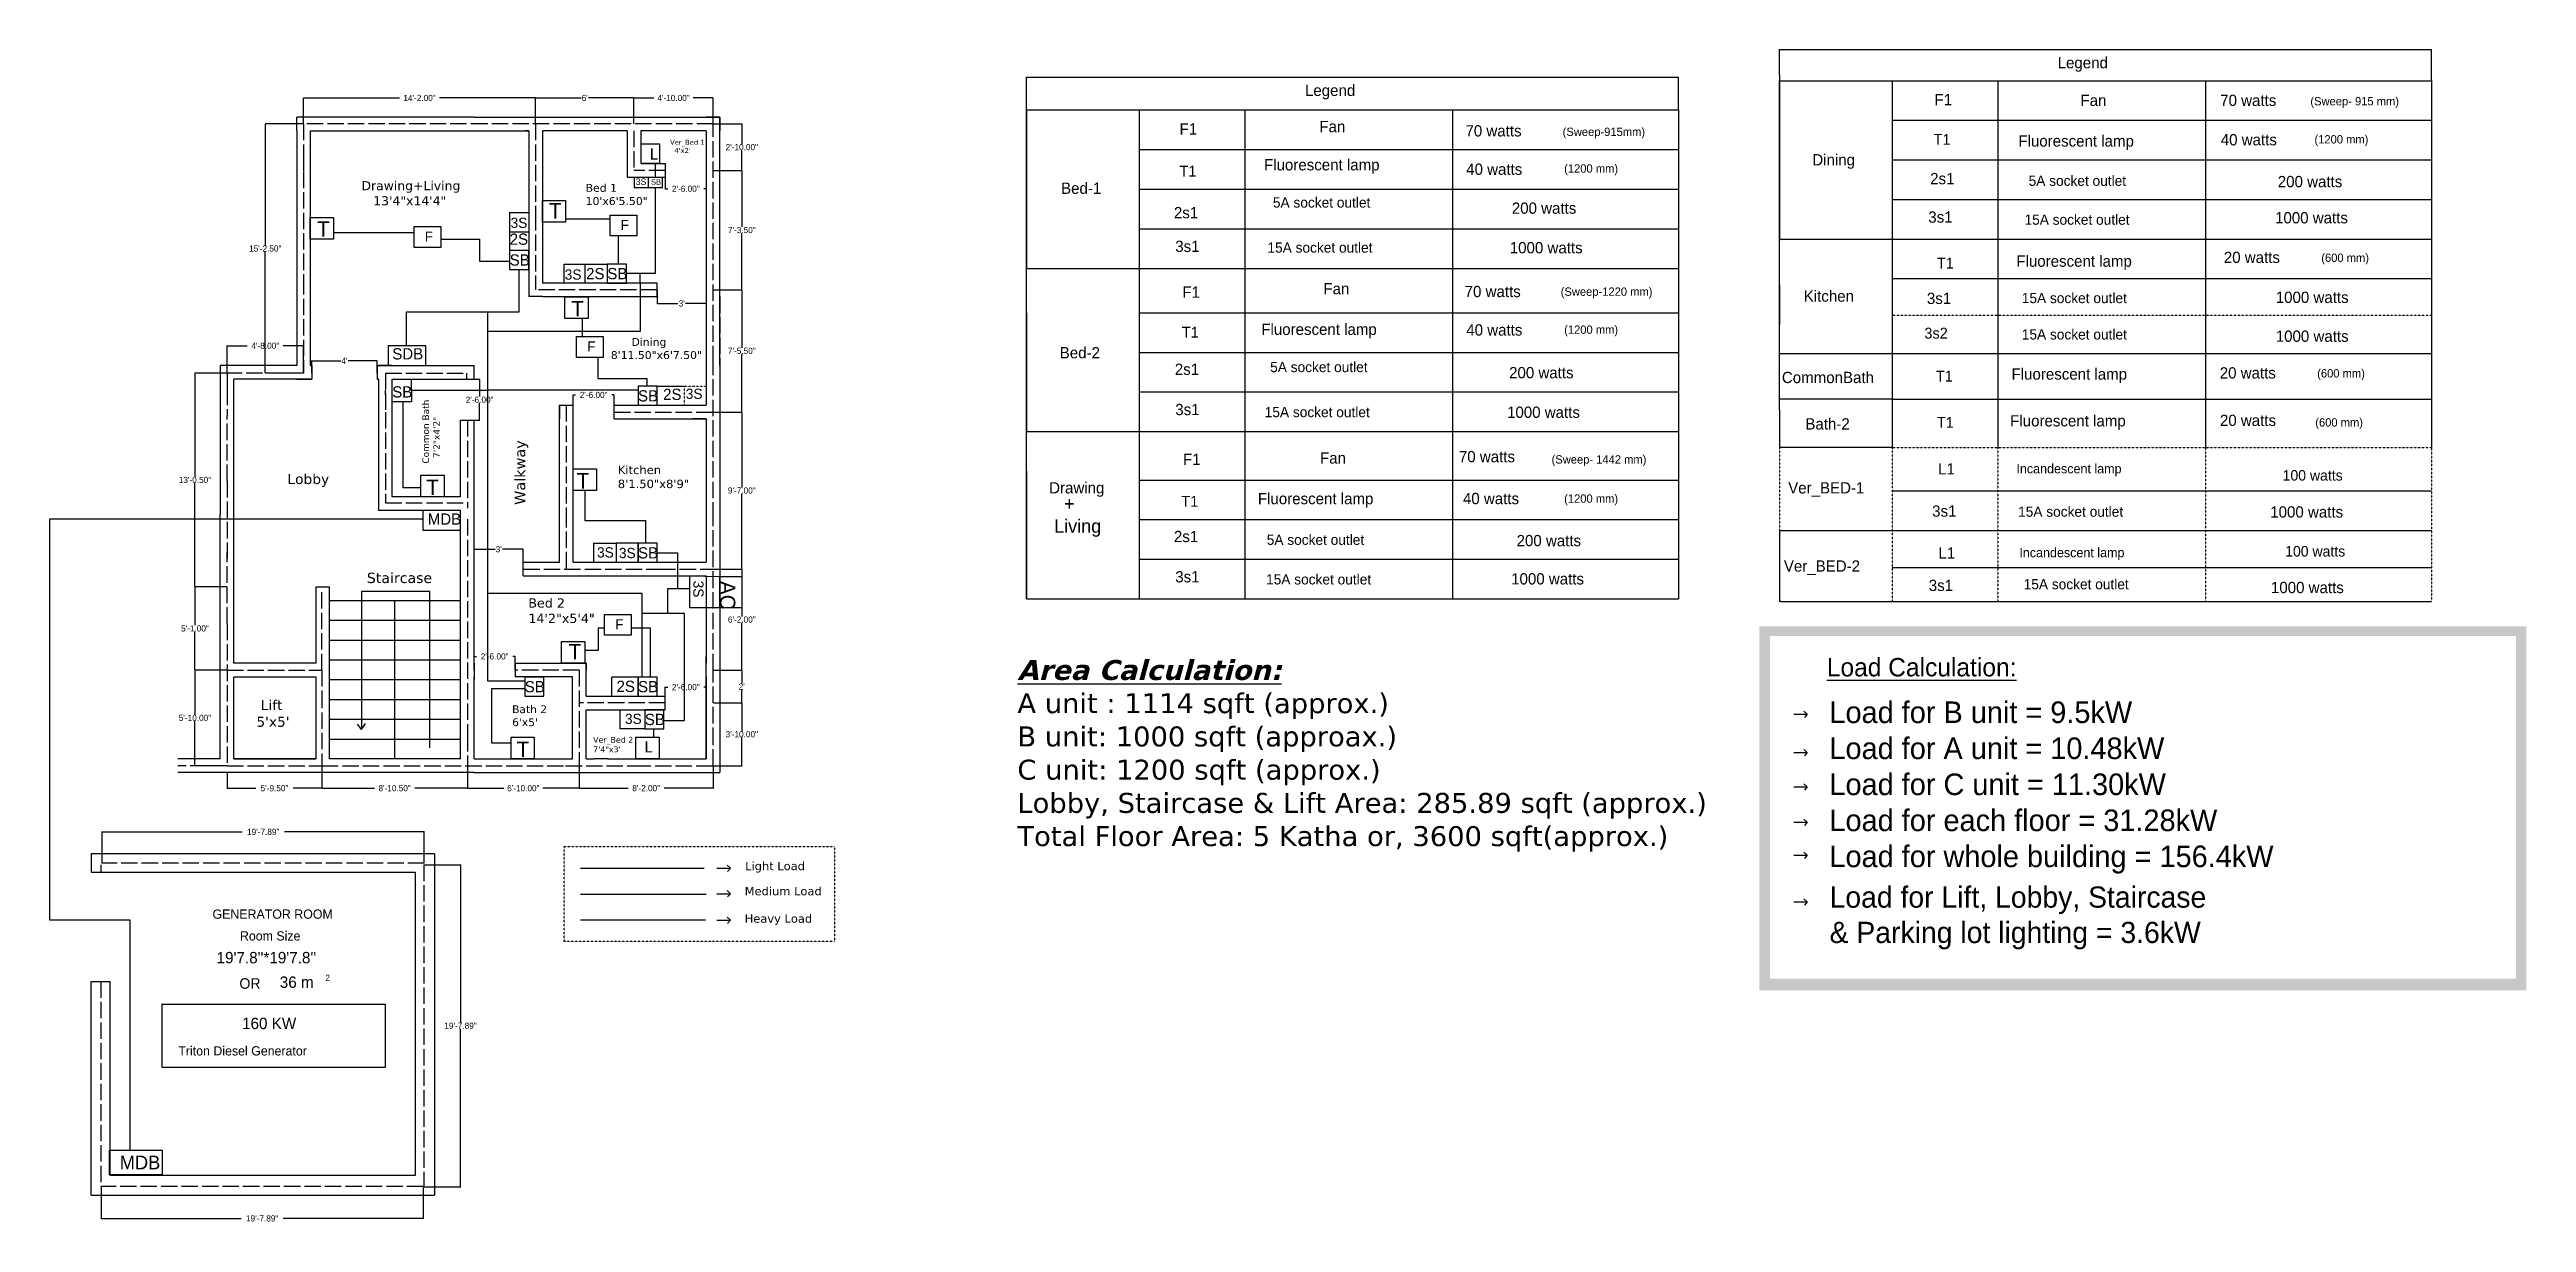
# Model space of a CAD drawing. Header units: inches. Extents: x 1592 to 3407, y -53 to 806.
import ezdxf

# ---------------------------------------------------------------- set-up
doc = ezdxf.new("R2010")
doc.units = ezdxf.units.IN
doc.header["$MEASUREMENT"] = 0
doc.linetypes.add('ACAD_ISO02W100', pattern=[15, 12, -3])
doc.linetypes.add('DOT2', pattern=[0.125, 0, -0.125])
doc.dimstyles.get("Standard").update_dxf_attribs({"dimtxt": 4.5, "dimasz": 0.18, "dimexe": 0.18, "dimexo": 0.0625, "dimgap": 0.09, "dimtad": 0, "dimtih": 1, "dimtoh": 1, "dimzin": 0, "dimdsep": 46, "dimlunit": 3, "dimtxsty": 'Standard', "dimcen": 0.09, "dimaunit": 1, "dimadec": 0, "dimazin": 0, "dimtfac": 1, "dimtofl": 0, "dimtmove": 0, "dimatfit": 3, "dimfxl": 0, "dimtolj": 1, "dimtzin": 0, "dimarcsym": 0})

msp = doc.modelspace()

# ---------------------------------------------------------------- texts
at = {"color": 0}
for s, height, p in [('GENERATOR ROOM', 6.77516, (1711.862, 169.9)), ('Room Size', 6.7752, (1731.959, 153.948)), ('Triton Diesel Generator', 6.77516, (1686.818, 69.759))]:
    msp.add_text(s, height=height, dxfattribs=at).set_placement(p)
for s, height, p in [("19'7.8''*19'7.8''", 8.34608, (1714.856, 137.24)), ('36 m', 8.3461, (1761.133, 119.263)), ('2', 4.499, (1794.54, 124.4)), ('OR', 7.7129, (1731.567, 118.621)), ('160 KW', 8.3461, (1733.495, 89.089))]:
    msp.add_text(s, height=height).set_placement(p)
at = {"color": 5, "attachment_point": 1}
for s, insert, char_height, width in [('{\\C256;Legend}', (3063.255, 800.988), 8.24915, 115), ('{\\C256;Legend}', (2512, 780.722), 8.24915, 115), ('{\\fVerdana|b0|i0|c0|p34;Heavy Load}', (2101.636, 173.092), 6.10741, 66.55011)]:
    msp.add_mtext(s, dxfattribs=dict(at, insert=insert, char_height=char_height, width=width))
at = {"attachment_point": 1}
for s, insert, char_height, width in [('F1', (2973.075, 773.913), 8.2492, 61.5), ('Fan', (3080, 773.412), 8.2492, 287), ('70 watts', (3182.319, 773.427), 8.25, 122), ('F1', (2420.128, 752.471), 8.2492, 61.5), ('Fan', (2522.5, 754.222), 8.2492, 287), ('70 watts', (2629.543, 751.095), 8.25, 122), ('Fluorescent lamp', (3034.5, 743.663), 8.24915, 134), ('40 watts', (3182.736, 744.557), 8.25, 122), ('L', (2032.191, 734.096), 8.249, 7.95374), ("{\\fVerdana|b0|i0|c0|p34;Ver_Bed 1\\P  4'x2'}", (2047, 740.379), 3.61248, 84.49602), ('Fluorescent lamp', (2482, 726.222), 8.24915, 134), ('Dining', (2883.539, 729.879), 8.2492, 61.5), ('{\\fVerdana|b0|i0|c0|p34;Drawing+Living\\P   13\'4"x14\'4"}', (1820.924, 710.102), 6.62777, 157.82371), ('{\\fVerdana|b0|i0|c0|p34;Bed 1\\P10\'x6\'5.50"}', (1985.154, 708.062), 5.77492, 134.53942), ('3S', (2021.827, 712.058), 4.7734, 10.50149), ('SB', (2033, 711.5), 4, 8.5), ('Bed-1', (2333.347, 709.043), 8.2492, 61.5), ('40 watts', (2630.067, 722.972), 8.25, 122), ('2s1', (2969.891, 716.107), 8.2492, 61.5), ('5A socket outlet', (3042, 714.164), 7.5, 124.5), ('200 watts', (3224.5, 713.914), 8.25, 122), ('2s1', (2416, 691.144), 8.2492, 61.5), ('5A socket outlet', (2488.5, 698.222), 7.5, 124.5), ('200 watts', (2663.5, 694.472), 8.25, 122), ('F', (1859.5, 676.767), 0.1, 19.55982), ('F', (1859.5, 676.767), 0.1, 19.55982), ('F', (1859.5, 676.767), 0.1, 19.55982), ('F', (1867.343, 673.194), 7.298, 15.95098), ('2S', (1929.5, 671.749), 8.2492, 21.28715), ('3S', (1930.175, 683.306), 7.5, 16.5), ('F', (2003, 685.267), 0.1, 19.55982), ('F', (2003, 685.267), 0.1, 19.55982), ('F', (2003, 685.267), 0.1, 19.55982), ('F', (2010.843, 681.694), 7.298, 15.95098), ('3s1', (2968.5, 687.913), 8.2492, 61.5), ('15A socket outlet', (3039, 685.664), 7.5, 124.5), ('1000 watts', (3222.5, 687.414), 8.25, 122), ('SB', (1929.5, 656.5), 8.2492, 13), ('3s1', (2417, 666.471), 8.2492, 61.5), ('15A socket outlet', (2484.5, 665.222), 7.5, 124.5), ('1000 watts', (2662, 665.472), 8.25, 122), ('Fluorescent lamp', (3033, 655.664), 8.25, 121.48634), ('20 watts', (3184.977, 658.449), 8.25, 122), ('3S', (1969.84, 645.475), 7.5, 16.5), ('2S', (1985.5, 646.5), 8.2492, 21.28715), ('SB', (2001, 646.5), 8.2492, 13), ('Fan', (2525.5, 635.471), 8.2492, 287), ('F1', (2422.221, 632.971), 8.2492, 61.5), ('70 watts', (2628.957, 633.412), 8.25, 122), ('Kitchen', (2877.304, 630.057), 8.2492, 61.5), ('3s1', (2967.5, 628.386), 8.2492, 61.5), ('15A socket outlet', (3037, 628.263), 7.5, 124.5), ('1000 watts', (3223, 629.163), 8.25, 122), ('Fluorescent lamp', (2480, 605.722), 8.24915, 134), ('40 watts', (2630.144, 605.273), 8.25, 122), ('15A socket outlet', (3037, 601.614), 7.5, 124.5), ('1000 watts', (3223, 600.676), 8.25, 122), ('SDB', (1843.5, 587.749), 8.2492, 29.5), ('F', (1978.5, 596.267), 0.1, 19.55982), ('F', (1978.5, 596.267), 0.1, 19.55982), ('F', (1978.5, 596.267), 0.1, 19.55982), ('F', (1986.343, 592.694), 7.298, 15.95098), ('{\\fVerdana|b0|i0|c0|p34;      Dining\\P8\'11.50"x6\'7.50"}', (2003.609, 595.244), 5.77462, 136.10458), ('Bed-2', (2332.385, 588.583), 8.2492, 61.5), ('2s1', (2416.659, 576.471), 8.2492, 61.5), ('5A socket outlet', (2486.5, 577.722), 7.5, 124.5), ('200 watts', (2661.5, 573.972), 8.25, 122), ('CommonBath', (2861.29, 570.454), 8.2492, 80.66202), ('Fluorescent lamp', (3029.5, 572.954), 8.25, 310), ('20 watts', (3181.985, 573.795), 8.25, 122), ('SB', (1843.482, 559.876), 8.2492, 13), ('SB', (2023.5, 557), 8.2492, 13), ('2S', (2041.875, 558.074), 8.2492, 21.28715), ('3S', (2058.492, 558.109), 7.5, 16.5), ('3s1', (2417, 546.971), 8.2492, 61.5), ('15A socket outlet', (2482.5, 544.722), 7.5, 124.5), ('1000 watts', (2660, 544.972), 8.25, 122), ('Bath-2', (2878.5, 536.449), 8.2492, 61.5), ('Fluorescent lamp', (3028.5, 538.7), 8.25, 310), ('20 watts', (3182.108, 539.043), 8.25, 122), ('F1', (2422.652, 510.471), 8.2492, 61.5), ('Fan', (2523, 511.47), 8.2492, 287), ('70 watts', (2624.721, 512.472), 8.25, 122), ('{\\fVerdana|b0|i0|c0|p34;Lobby}', (1766.718, 495.618), 7.36088, 176.61286), ('{\\fVerdana|b0|i0|c0|p34;Kitchen\\P8\'1.50"x8\'9"}', (2008.684, 501.723), 6.15104, 144.64777), ('Drawing', (2324.616, 489.63), 8.2492, 61.5), ('L1', (2975.683, 503.513), 8.2492, 61.5), ('Fluorescent lamp', (2477.5, 481.721), 8.24915, 134), ('40 watts', (2627.708, 481.786), 8.25, 122), ('Ver_BED-1', (2865.909, 489.613), 8.2492, 61.5), ('3s1', (2971.336, 472.614), 8.2492, 61.5), ('15A socket outlet', (3034.302, 471.813), 7.5, 124.5), ('1000 watts', (3218.978, 471.964), 8.25, 122), ('MDB', (1869.5, 466.749), 8.2492, 29.5), ('2s1', (2416, 453.971), 8.2492, 61.5), ('3S', (1993.508, 441.97), 7.5, 16.5), ('3S', (2009.5, 441.5), 7.5, 16.5), ('SB', (2023.5, 442), 8.2492, 13), ('5A socket outlet', (2484, 451.222), 7.5, 124.5), ('200 watts', (2667, 450.972), 8.25, 122), ('L1', (2975.952, 441.868), 8.2492, 61.5), ('{\\fVerdana|b0|i0|c0|p34;Staircase}', (1824.904, 423.315), 7.53851, 167.0379), ('3s1', (2417, 424.471), 8.2492, 61.5), ('15A socket outlet', (2483.5, 422.222), 7.5, 124.5), ('1000 watts', (2663, 422.972), 8.25, 122), ('Ver_BED-2', (2862.745, 432.334), 8.2492, 61.5), ('3s1', (2968.89, 418.17), 8.2492, 61.5), ('15A socket outlet', (3038.371, 418.681), 7.5, 124.5), ('{\\fVerdana|b0|i0|c0|p34;Bed 2\\P14\'2"x5\'4"}', (1943.162, 404.556), 6.7676, 152.47669), ('1000 watts', (3219.496, 416.628), 8.25, 122), ('F', (1999, 392.767), 0.1, 19.55982), ('F', (1999, 392.767), 0.1, 19.55982), ('F', (1999, 392.767), 0.1, 19.55982), ('F', (2006.843, 389.194), 7.298, 15.95098), ('{\\fVerdana|b1|i1|c0|p34;\\LArea Calculation:\\P\\fVerdana|b0|i0|c0|p34;\\lA unit : 1114 sqft (approx.)\\PB unit: 1000 sqft (approax.)\\PC unit: 1200 sqft (approx.)\\PLobby, Staircase & Lift Area: 285.89 sqft (approx.)\\PTotal Floor Area: 5 Katha or, 3600 sqft(approx.)}', (2301.355, 359.403), 14.60077, 538.33403), ('{\\LLoad Calculation:}', (2894.203, 360.84), 13.43974, 257.00746), ("{\\fVerdana|b0|i0|c0|p34; Lift\\P5'x5'}", (1744.04, 330.022), 7.31374, 171.44686), ('SB', (1940.5, 344), 8.2492, 13), ('2S', (2007.756, 344.214), 8.2492, 21.28715), ('SB', (2023.5, 344), 8.2492, 13), ('Load for B unit = 9.5kW\\PLoad for A unit = 10.48kW\\PLoad for C unit = 11.30kW\\PLoad for each floor = 31.28kW\\PLoad for whole building = 156.4kW', (2896.113, 329.033), 15.82435, 953.43077), ("{\\fVerdana|b0|i0|c0|p34;Bath 2\\P6'x5'}", (1931.282, 326.188), 5.70621, 2496.46539), ('3S', (2013.946, 320.054), 7.5, 16.5), ('SB', (2028.5, 320), 8.2492, 13), ('{\\fVerdana|b0|i0|c0|p34;Ver_Bed 2\\P7\'4"x3\'}', (1990.626, 303.085), 4.20335, 1607.78025), ('L', (2028.303, 299.911), 8.249, 7.95374), ('{\\fVerdana|b0|i0|c0|p34;\\C1;Light Load}', (2101.963, 211.571), 6.10741, 112.26753), ('Load for Lift, Lobby, Staircase \\P& Parking lot lighting = 3.6kW', (2896.206, 193.536), 15.53058, 1865.59457)]:
    msp.add_mtext(s, dxfattribs=dict(at, insert=insert, char_height=char_height, width=width))
at = {"linetype": 'DOT2', "attachment_point": 1}
for s, insert, char_height, width in [('(Sweep- 915 mm)', (3248.348, 771.706), 6.10741, 128.79873), ('(Sweep-915mm)', (2700.723, 749.292), 6.10741, 140.75113), ('T1', (2972.399, 744.661), 7.9629, 239.17418), ('(1200 mm)', (3251.354, 743.788), 6.1074, 198.4582), ('T1', (2420.043, 721.437), 7.9629, 239.17418), ('(1200 mm)', (2701.822, 722.412), 6.1074, 198.4582), ('T', (1958.249, 694.059), 11.319, 79.06564), ('T', (1788.444, 680.773), 11.319, 79.06564), ('T1', (2974.815, 654.033), 7.9629, 239.17418), ('(600 mm)', (3256.343, 657.037), 6.1074, 107.78764), ('T', (1974.653, 622.315), 11.319, 79.06564), ('(Sweep-1220 mm)', (2699.293, 632.232), 6.10741, 164.50656), ('T1', (2421.806, 603.443), 7.9629, 239.17418), ('(1200 mm)', (2701.822, 604.418), 6.1074, 198.4582), ('3s2', (2965.648, 602.753), 7.9424, 169.93118), ('T1', (2974.081, 571.32), 7.9629, 239.17418), ('(600 mm)', (3253.351, 572.383), 6.1074, 107.78764), ('T1', (2974.812, 537.406), 7.9629, 239.17418), ('(600 mm)', (3251.933, 536.469), 6.1074, 107.78764), ('(Sweep- 1442 mm)', (2692.616, 509.364), 6.10741, 150.99901), ('T', (1868.461, 491.542), 11.319, 79.06564), ('T', (1978.505, 496.283), 11.319, 79.06564), ('Incandescent lamp', (3033.084, 502.959), 6.85747, 337.28607), ('100 watts', (3228.041, 498.481), 7.6831, 277.71495), ('  +\\PLiving', (2328.287, 478.872), 9.8672, 225.78191), ('T1', (2421.424, 479.624), 7.9629, 239.17418), ('(1200 mm)', (2701.822, 480.68), 6.1074, 198.4582), ('Incandescent lamp', (3035.21, 441.506), 6.85747, 337.28607), ('100 watts', (3229.886, 442.871), 7.6831, 277.71495), ('T', (1972.7, 371.11), 11.319, 79.06564), ('T', (1934.611, 299.565), 11.319, 79.06564)]:
    msp.add_mtext(s, dxfattribs=dict(at, insert=insert, char_height=char_height, width=width))
at = {"attachment_point": 1}
for s, insert, char_height, width, rotation in [('{\\fVerdana|b0|i0|c0|p34;Common Bath\\P  7\'2"x4\'2"}', (1865.594, 503.203), 4.77872, 111.3969, 90), ('{\\fVerdana|b0|i0|c0|p34;Walkway}', (1933.204, 472.984), 7.7, 164.66612, 90), ('3S', (2071.5, 417.5), 7.5, 16.5, 270), ('AC', (2094.759, 417.265), 11.2593, 27.54697, 270)]:
    msp.add_mtext(s, dxfattribs=dict(at, insert=insert, char_height=char_height, width=width, rotation=rotation))
at = {"color": 3, "insert": (2101.636, 193.193), "char_height": 6.10741, "width": 68.65061, "attachment_point": 1}
msp.add_mtext('{\\fVerdana|b0|i0|c0|p34;Medium Load}', dxfattribs=at)
at = {"color": 0, "insert": (1643.903, -3.624), "char_height": 10, "width": 40, "attachment_point": 1}
msp.add_mtext('MDB', dxfattribs=at)

# ---------------------------------------------------------------- blocks, each defined once
blk = doc.blocks.new('*D23')
at = {"color": 0, "lineweight": -2}
for p, q in [((2037.5, 630.4375), (2037.5, 620.32)), ((2037.68, 620.5), (2052.785, 620.5)), ((2073.32, 620.5), (2058.215, 620.5)), ((2073.5, 630.4375), (2073.5, 620.32))]:
    blk.add_line(p, q, dxfattribs=at)
at = {"color": 0}
for points in [[(2037.68, 620.53), (2037.68, 620.47), (2037.5, 620.5)], [(2073.32, 620.53), (2073.32, 620.47), (2073.5, 620.5)]]:
    blk.add_solid(points, dxfattribs=at)
at = {"layer": 'Defpoints', "color": 0}
for p in [(2037.5, 630.5), (2037.5, 620.5), (2073.5, 630.5)]:
    blk.add_point(p, dxfattribs=at)
at = {"color": 0, "insert": (2055.5, 620.5), "char_height": 4.5, "attachment_point": 5}
blk.add_mtext("\\A1;3'", dxfattribs=at)
blk = doc.blocks.new('*D24')
at = {"color": 0, "lineweight": -2}
for p, q in [((2043.5, 717.9375), (2043.5, 704.32)), ((2073.5, 717.9375), (2073.5, 704.32)), ((2043.68, 704.5), (2045.285, 704.5)), ((2073.32, 704.5), (2071.715, 704.5))]:
    blk.add_line(p, q, dxfattribs=at)
at = {"color": 0}
for points in [[(2043.68, 704.53), (2043.68, 704.47), (2043.5, 704.5)], [(2073.32, 704.53), (2073.32, 704.47), (2073.5, 704.5)]]:
    blk.add_solid(points, dxfattribs=at)
at = {"layer": 'Defpoints', "color": 0}
for p in [(2043.5, 718), (2073.5, 718), (2073.5, 704.5)]:
    blk.add_point(p, dxfattribs=at)
at = {"color": 0, "insert": (2058.5, 704.5), "char_height": 4.5, "attachment_point": 5}
blk.add_mtext('\\A1;2\'-6.00"', dxfattribs=at)
blk = doc.blocks.new('*D25')
at = {"color": 0, "lineweight": -2}
for p, q in [((1976, 541.0625), (1976, 553.68)), ((1976.18, 553.5), (1977.785, 553.5)), ((2005.82, 553.5), (2004.215, 553.5)), ((2006, 541.0625), (2006, 553.68))]:
    blk.add_line(p, q, dxfattribs=at)
at = {"color": 0}
for points in [[(1976.18, 553.53), (1976.18, 553.47), (1976, 553.5)], [(2005.82, 553.53), (2005.82, 553.47), (2006, 553.5)]]:
    blk.add_solid(points, dxfattribs=at)
at = {"layer": 'Defpoints', "color": 0}
for p in [(1976, 553.5), (1976, 541), (2006, 541)]:
    blk.add_point(p, dxfattribs=at)
at = {"color": 0, "insert": (1991, 553.5), "char_height": 4.5, "attachment_point": 5}
blk.add_mtext('\\A1;2\'-6.00"', dxfattribs=at)
blk = doc.blocks.new('*D26')
at = {"color": 0, "lineweight": -2}
for p, q in [((1898.5625, 565), (1907.68, 565)), ((1907.5, 564.82), (1907.5, 552.34)), ((1907.5, 535.18), (1907.5, 547.66)), ((1898.5625, 535), (1907.68, 535))]:
    blk.add_line(p, q, dxfattribs=at)
at = {"color": 0}
for points in [[(1907.47, 564.82), (1907.53, 564.82), (1907.5, 565)], [(1907.47, 535.18), (1907.53, 535.18), (1907.5, 535)]]:
    blk.add_solid(points, dxfattribs=at)
at = {"layer": 'Defpoints', "color": 0}
for p in [(1898.5, 565), (1907.5, 565), (1898.5, 535)]:
    blk.add_point(p, dxfattribs=at)
at = {"color": 0, "insert": (1907.5, 550), "char_height": 4.5, "attachment_point": 5}
blk.add_mtext('\\A1;2\'-6.00"', dxfattribs=at)
blk = doc.blocks.new('*D27')
at = {"color": 0, "lineweight": -2}
for p, q in [((1903.5, 426.0625), (1903.5, 440.68)), ((1903.68, 440.5), (1918.785, 440.5)), ((1939.32, 440.5), (1924.215, 440.5)), ((1939.5, 426.0625), (1939.5, 440.68))]:
    blk.add_line(p, q, dxfattribs=at)
at = {"color": 0}
for points in [[(1903.68, 440.53), (1903.68, 440.47), (1903.5, 440.5)], [(1939.32, 440.53), (1939.32, 440.47), (1939.5, 440.5)]]:
    blk.add_solid(points, dxfattribs=at)
at = {"layer": 'Defpoints', "color": 0}
for p in [(1903.5, 440.5), (1903.5, 426), (1939.5, 426)]:
    blk.add_point(p, dxfattribs=at)
at = {"color": 0, "insert": (1921.5, 440.5), "char_height": 4.5, "attachment_point": 5}
blk.add_mtext("\\A1;3'", dxfattribs=at)
blk = doc.blocks.new('*D28')
at = {"color": 0, "linetype": 'ACAD_ISO02W100', "lineweight": -2}
for p, q in [((1903.5, 352.0625), (1903.5, 362.18)), ((1903.68, 362), (1905.285, 362)), ((1933.32, 362), (1931.715, 362)), ((1933.5, 352.0625), (1933.5, 362.18))]:
    blk.add_line(p, q, dxfattribs=at)
at = {"color": 0, "linetype": 'ACAD_ISO02W100'}
for points in [[(1903.68, 362.03), (1903.68, 361.97), (1903.5, 362)], [(1933.32, 362.03), (1933.32, 361.97), (1933.5, 362)]]:
    blk.add_solid(points, dxfattribs=at)
at = {"layer": 'Defpoints', "color": 0, "linetype": 'ACAD_ISO02W100'}
for p in [(1903.5, 362), (1903.5, 352), (1933.5, 352)]:
    blk.add_point(p, dxfattribs=at)
at = {"color": 0, "linetype": 'ACAD_ISO02W100', "insert": (1918.5, 362), "char_height": 4.5, "attachment_point": 5}
blk.add_mtext('\\A1;2\'-6.00"', dxfattribs=at)
blk = doc.blocks.new('*D29')
at = {"color": 0, "linetype": 'ACAD_ISO02W100', "lineweight": -2}
for p, q in [((2043.5, 328.0625), (2043.5, 339.68)), ((2043.68, 339.5), (2045.285, 339.5)), ((2073.32, 339.5), (2071.715, 339.5)), ((2073.5, 328.0625), (2073.5, 339.68))]:
    blk.add_line(p, q, dxfattribs=at)
at = {"color": 0, "linetype": 'ACAD_ISO02W100'}
for points in [[(2043.68, 339.53), (2043.68, 339.47), (2043.5, 339.5)], [(2073.32, 339.53), (2073.32, 339.47), (2073.5, 339.5)]]:
    blk.add_solid(points, dxfattribs=at)
at = {"layer": 'Defpoints', "color": 0, "linetype": 'ACAD_ISO02W100'}
for p in [(2043.5, 328), (2073.5, 339.5), (2073.5, 328)]:
    blk.add_point(p, dxfattribs=at)
at = {"color": 0, "linetype": 'ACAD_ISO02W100', "insert": (2058.5, 339.5), "char_height": 4.5, "attachment_point": 5}
blk.add_mtext('\\A1;2\'-6.00"', dxfattribs=at)
blk = doc.blocks.new('*D30')
at = {"color": 0, "lineweight": -2}
for p, q in [((1784.5, 569.5625), (1784.5, 578.68)), ((1784.68, 578.5), (1805.785, 578.5)), ((1832.32, 578.5), (1811.215, 578.5)), ((1832.5, 569.5625), (1832.5, 578.68))]:
    blk.add_line(p, q, dxfattribs=at)
at = {"color": 0}
for points in [[(1784.68, 578.53), (1784.68, 578.47), (1784.5, 578.5)], [(1832.32, 578.53), (1832.32, 578.47), (1832.5, 578.5)]]:
    blk.add_solid(points, dxfattribs=at)
at = {"layer": 'Defpoints', "color": 0}
for p in [(1784.5, 569.5), (1832.5, 578.5), (1832.5, 569.5)]:
    blk.add_point(p, dxfattribs=at)
at = {"color": 0, "insert": (1808.5, 578.5), "char_height": 4.5, "attachment_point": 5}
blk.add_mtext("\\A1;4'", dxfattribs=at)
blk = doc.blocks.new('*D31')
at = {"color": 0, "lineweight": -2}
for p, q in [((2078.5625, 630.5), (2099.68, 630.5)), ((2099.5, 630.32), (2099.5, 588.09)), ((2099.5, 541.18), (2099.5, 583.41)), ((2078.5625, 541), (2099.68, 541))]:
    blk.add_line(p, q, dxfattribs=at)
at = {"color": 0}
for points in [[(2099.47, 630.32), (2099.53, 630.32), (2099.5, 630.5)], [(2099.47, 541.18), (2099.53, 541.18), (2099.5, 541)]]:
    blk.add_solid(points, dxfattribs=at)
at = {"layer": 'Defpoints', "color": 0}
for p in [(2078.5, 630.5), (2078.5, 541), (2099.5, 541)]:
    blk.add_point(p, dxfattribs=at)
at = {"color": 0, "insert": (2099.5, 585.75), "char_height": 4.5, "attachment_point": 5}
blk.add_mtext('\\A1;7\'-5.50"', dxfattribs=at)
blk = doc.blocks.new('*D32')
at = {"color": 0, "lineweight": -2}
for p, q in [((2078.5625, 541), (2099.68, 541)), ((2099.5, 540.82), (2099.5, 485.84)), ((2099.5, 426.18), (2099.5, 481.16)), ((2078.5625, 426), (2099.68, 426))]:
    blk.add_line(p, q, dxfattribs=at)
at = {"color": 0}
for points in [[(2099.47, 540.82), (2099.53, 540.82), (2099.5, 541)], [(2099.47, 426.18), (2099.53, 426.18), (2099.5, 426)]]:
    blk.add_solid(points, dxfattribs=at)
at = {"layer": 'Defpoints', "color": 0}
for p in [(2078.5, 541), (2078.5, 426), (2099.5, 426)]:
    blk.add_point(p, dxfattribs=at)
at = {"color": 0, "insert": (2099.5, 483.5), "char_height": 4.5, "attachment_point": 5}
blk.add_mtext('\\A1;9\'-7.00"', dxfattribs=at)
blk = doc.blocks.new('*D33')
at = {"color": 0, "lineweight": -2}
for p, q in [((2078.6875, 328), (2099.68, 328)), ((2099.5, 327.82), (2099.5, 307.34)), ((2099.5, 282.18), (2099.5, 302.66)), ((2078.6875, 282), (2099.68, 282))]:
    blk.add_line(p, q, dxfattribs=at)
at = {"color": 0}
for points in [[(2099.47, 327.82), (2099.53, 327.82), (2099.5, 328)], [(2099.47, 282.18), (2099.53, 282.18), (2099.5, 282)]]:
    blk.add_solid(points, dxfattribs=at)
at = {"layer": 'Defpoints', "color": 0}
for p in [(2078.625, 328), (2078.625, 282), (2099.5, 282)]:
    blk.add_point(p, dxfattribs=at)
at = {"color": 0, "insert": (2099.5, 305), "char_height": 4.5, "attachment_point": 5}
blk.add_mtext('\\A1;3\'-10.00"', dxfattribs=at)
blk = doc.blocks.new('*D34')
at = {"color": 0, "lineweight": -2}
for p, q in [((1980.5, 281.9375), (1980.5, 265.32)), ((2078.5, 281.9375), (2078.5, 265.32)), ((1980.68, 265.5), (2016.285, 265.5)), ((2078.32, 265.5), (2042.715, 265.5))]:
    blk.add_line(p, q, dxfattribs=at)
at = {"color": 0}
for points in [[(1980.68, 265.53), (1980.68, 265.47), (1980.5, 265.5)], [(2078.32, 265.53), (2078.32, 265.47), (2078.5, 265.5)]]:
    blk.add_solid(points, dxfattribs=at)
at = {"layer": 'Defpoints', "color": 0}
for p in [(1980.5, 282), (2078.5, 282), (1980.5, 265.5)]:
    blk.add_point(p, dxfattribs=at)
at = {"color": 0, "insert": (2029.5, 265.5), "char_height": 4.5, "attachment_point": 5}
blk.add_mtext('\\A1;8\'-2.00"', dxfattribs=at)
blk = doc.blocks.new('*D35')
at = {"color": 0, "lineweight": -2}
for p, q in [((1898.5, 281.875), (1898.5, 265.32)), ((1980.5, 281.875), (1980.5, 265.32)), ((1898.68, 265.5), (1925.16, 265.5)), ((1980.32, 265.5), (1953.84, 265.5))]:
    blk.add_line(p, q, dxfattribs=at)
at = {"color": 0}
for points in [[(1898.68, 265.53), (1898.68, 265.47), (1898.5, 265.5)], [(1980.32, 265.53), (1980.32, 265.47), (1980.5, 265.5)]]:
    blk.add_solid(points, dxfattribs=at)
at = {"layer": 'Defpoints', "color": 0}
for p in [(1898.5, 281.9375), (1980.5, 281.9375), (1898.5, 265.5)]:
    blk.add_point(p, dxfattribs=at)
at = {"color": 0, "insert": (1939.5, 265.5), "char_height": 4.5, "attachment_point": 5}
blk.add_mtext('\\A1;6\'-10.00"', dxfattribs=at)
blk = doc.blocks.new('*D36')
at = {"color": 0, "lineweight": -2}
for p, q in [((2020.5, 752.0625), (2020.5, 771.18)), ((2020.68, 771), (2035.16, 771)), ((2078.32, 771), (2063.84, 771)), ((2078.5, 752.0625), (2078.5, 771.18))]:
    blk.add_line(p, q, dxfattribs=at)
at = {"color": 0}
for points in [[(2020.68, 771.03), (2020.68, 770.97), (2020.5, 771)], [(2078.32, 771.03), (2078.32, 770.97), (2078.5, 771)]]:
    blk.add_solid(points, dxfattribs=at)
at = {"layer": 'Defpoints', "color": 0}
for p in [(2020.5, 771), (2020.5, 752), (2078.5, 752)]:
    blk.add_point(p, dxfattribs=at)
at = {"color": 0, "insert": (2049.5, 771), "char_height": 4.5, "attachment_point": 5}
blk.add_mtext('\\A1;4\'-10.00"', dxfattribs=at)
blk = doc.blocks.new('*D37')
at = {"color": 0, "lineweight": -2}
for p, q in [((1948.5, 752.0625), (1948.5, 771.18)), ((1948.68, 771), (1981.785, 771)), ((2020.32, 771), (1987.215, 771)), ((2020.5, 752.0625), (2020.5, 771.18))]:
    blk.add_line(p, q, dxfattribs=at)
at = {"color": 0}
for points in [[(1948.68, 771.03), (1948.68, 770.97), (1948.5, 771)], [(2020.32, 771.03), (2020.32, 770.97), (2020.5, 771)]]:
    blk.add_solid(points, dxfattribs=at)
at = {"layer": 'Defpoints', "color": 0}
for p in [(1948.5, 771), (1948.5, 752), (2020.5, 752)]:
    blk.add_point(p, dxfattribs=at)
at = {"color": 0, "insert": (1984.5, 771), "char_height": 4.5, "attachment_point": 5}
blk.add_mtext("\\A1;6'", dxfattribs=at)
blk = doc.blocks.new('*D38')
at = {"color": 0, "lineweight": -2}
for p, q in [((1778.5, 752.0625), (1778.5, 771.18)), ((1778.68, 771), (1848.785, 771)), ((1948.32, 771), (1878.215, 771)), ((1948.5, 752.0625), (1948.5, 771.18))]:
    blk.add_line(p, q, dxfattribs=at)
at = {"color": 0}
for points in [[(1778.68, 771.03), (1778.68, 770.97), (1778.5, 771)], [(1948.32, 771.03), (1948.32, 770.97), (1948.5, 771)]]:
    blk.add_solid(points, dxfattribs=at)
at = {"layer": 'Defpoints', "color": 0}
for p in [(1778.5, 771), (1778.5, 752), (1948.5, 752)]:
    blk.add_point(p, dxfattribs=at)
at = {"color": 0, "insert": (1863.5, 771), "char_height": 4.5, "attachment_point": 5}
blk.add_mtext('\\A1;14\'-2.00"', dxfattribs=at)
blk = doc.blocks.new('*D39')
at = {"color": 0, "lineweight": -2}
for p, q in [((2078.625, 426), (2099.68, 426)), ((2099.5, 425.82), (2099.5, 391.34)), ((2099.5, 352.18), (2099.5, 386.66)), ((2078.625, 352), (2099.68, 352))]:
    blk.add_line(p, q, dxfattribs=at)
at = {"color": 0}
for points in [[(2099.47, 425.82), (2099.53, 425.82), (2099.5, 426)], [(2099.47, 352.18), (2099.53, 352.18), (2099.5, 352)]]:
    blk.add_solid(points, dxfattribs=at)
at = {"layer": 'Defpoints', "color": 0}
for p in [(2078.5625, 426), (2078.5625, 352), (2099.5, 352)]:
    blk.add_point(p, dxfattribs=at)
at = {"color": 0, "insert": (2099.5, 389), "char_height": 4.5, "attachment_point": 5}
blk.add_mtext('\\A1;6\'-2.00"', dxfattribs=at)
blk = doc.blocks.new('*D40')
at = {"color": 0, "lineweight": -2}
for p, q in [((2078.5625, 352), (2099.68, 352)), ((2099.5, 351.82), (2099.5, 342.34)), ((2078.75, 328), (2099.68, 328)), ((2099.5, 328.18), (2099.5, 337.66))]:
    blk.add_line(p, q, dxfattribs=at)
at = {"color": 0}
for points in [[(2099.47, 351.82), (2099.53, 351.82), (2099.5, 352)], [(2099.47, 328.18), (2099.53, 328.18), (2099.5, 328)]]:
    blk.add_solid(points, dxfattribs=at)
at = {"layer": 'Defpoints', "color": 0}
for p in [(2078.5, 352), (2078.6875, 328), (2099.5, 328)]:
    blk.add_point(p, dxfattribs=at)
at = {"color": 0, "insert": (2099.5, 340), "char_height": 4.5, "attachment_point": 5}
blk.add_mtext("\\A1;2'", dxfattribs=at)
blk = doc.blocks.new('*D41')
at = {"color": 0, "lineweight": -2}
for p, q in [((2078.625, 718), (2099.71, 718)), ((2099.53, 717.82), (2099.53, 676.59)), ((2099.53, 630.68), (2099.53, 671.91)), ((2078.625, 630.5), (2099.71, 630.5))]:
    blk.add_line(p, q, dxfattribs=at)
at = {"color": 0}
for points in [[(2099.5, 717.82), (2099.56, 717.82), (2099.53, 718)], [(2099.5, 630.68), (2099.56, 630.68), (2099.53, 630.5)]]:
    blk.add_solid(points, dxfattribs=at)
at = {"layer": 'Defpoints', "color": 0}
for p in [(2078.5625, 718), (2078.5625, 630.5), (2099.53, 630.5)]:
    blk.add_point(p, dxfattribs=at)
at = {"color": 0, "insert": (2099.53, 674.25), "char_height": 4.5, "attachment_point": 5}
blk.add_mtext('\\A1;7\'-3.50"', dxfattribs=at)
blk = doc.blocks.new('*D42')
at = {"color": 0, "lineweight": -2}
for p, q in [((2078.5625, 752), (2099.71, 752)), ((2099.53, 751.82), (2099.53, 737.34)), ((2099.53, 718.18), (2099.53, 732.66)), ((2078.6875, 718), (2099.71, 718))]:
    blk.add_line(p, q, dxfattribs=at)
at = {"color": 0}
for points in [[(2099.5, 751.82), (2099.56, 751.82), (2099.53, 752)], [(2099.5, 718.18), (2099.56, 718.18), (2099.53, 718)]]:
    blk.add_solid(points, dxfattribs=at)
at = {"layer": 'Defpoints', "color": 0}
for p in [(2078.5, 752), (2078.625, 718), (2099.53, 718)]:
    blk.add_point(p, dxfattribs=at)
at = {"color": 0, "insert": (2099.53, 735), "char_height": 4.5, "attachment_point": 5}
blk.add_mtext('\\A1;2\'-10.00"', dxfattribs=at)
blk = doc.blocks.new('*D43')
at = {"color": 0, "lineweight": -2}
for p, q in [((1778.4375, 752), (1750.32, 752)), ((1750.5, 751.82), (1750.5, 663.09)), ((1750.5, 569.68), (1750.5, 658.41)), ((1778.4375, 569.5), (1750.32, 569.5))]:
    blk.add_line(p, q, dxfattribs=at)
at = {"color": 0}
for points in [[(1750.47, 751.82), (1750.53, 751.82), (1750.5, 752)], [(1750.47, 569.68), (1750.53, 569.68), (1750.5, 569.5)]]:
    blk.add_solid(points, dxfattribs=at)
at = {"layer": 'Defpoints', "color": 0}
for p in [(1778.5, 752), (1750.5, 569.5), (1778.5, 569.5)]:
    blk.add_point(p, dxfattribs=at)
at = {"color": 0, "insert": (1750.5, 660.75), "char_height": 4.5, "attachment_point": 5}
blk.add_mtext('\\A1;15\'-2.50"', dxfattribs=at)
blk = doc.blocks.new('*D44')
at = {"color": 0, "lineweight": -2}
for p, q in [((1722.5, 569.5625), (1722.5, 589.68)), ((1722.68, 589.5), (1737.285, 589.5)), ((1778.32, 589.5), (1763.715, 589.5)), ((1778.5, 569.5625), (1778.5, 589.68))]:
    blk.add_line(p, q, dxfattribs=at)
at = {"color": 0}
for points in [[(1722.68, 589.53), (1722.68, 589.47), (1722.5, 589.5)], [(1778.32, 589.53), (1778.32, 589.47), (1778.5, 589.5)]]:
    blk.add_solid(points, dxfattribs=at)
at = {"layer": 'Defpoints', "color": 0}
for p in [(1722.5, 589.5), (1722.5, 569.5), (1778.5, 569.5)]:
    blk.add_point(p, dxfattribs=at)
at = {"color": 0, "insert": (1750.5, 589.5), "char_height": 4.5, "attachment_point": 5}
blk.add_mtext('\\A1;4\'-8.00"', dxfattribs=at)
blk = doc.blocks.new('*D45')
at = {"color": 0, "lineweight": -2}
for p, q in [((1792, 281.9375), (1792, 265.32)), ((1898.5, 281.9375), (1898.5, 265.32)), ((1792.18, 265.5), (1830.535, 265.5)), ((1898.32, 265.5), (1859.965, 265.5))]:
    blk.add_line(p, q, dxfattribs=at)
at = {"color": 0}
for points in [[(1792.18, 265.53), (1792.18, 265.47), (1792, 265.5)], [(1898.32, 265.53), (1898.32, 265.47), (1898.5, 265.5)]]:
    blk.add_solid(points, dxfattribs=at)
at = {"layer": 'Defpoints', "color": 0}
for p in [(1792, 282), (1898.5, 282), (1792, 265.5)]:
    blk.add_point(p, dxfattribs=at)
at = {"color": 0, "insert": (1845.25, 265.5), "char_height": 4.5, "attachment_point": 5}
blk.add_mtext('\\A1;8\'-10.50"', dxfattribs=at)
blk = doc.blocks.new('*D46')
at = {"color": 0, "lineweight": -2}
for p, q in [((1722.5, 276.9375), (1722.5, 265.32)), ((1792, 276.9375), (1792, 265.32)), ((1722.68, 265.5), (1743.66, 265.5)), ((1791.82, 265.5), (1770.84, 265.5))]:
    blk.add_line(p, q, dxfattribs=at)
at = {"color": 0}
for points in [[(1722.68, 265.53), (1722.68, 265.47), (1722.5, 265.5)], [(1791.82, 265.53), (1791.82, 265.47), (1792, 265.5)]]:
    blk.add_solid(points, dxfattribs=at)
at = {"layer": 'Defpoints', "color": 0}
for p in [(1722.5, 277), (1792, 277), (1722.5, 265.5)]:
    blk.add_point(p, dxfattribs=at)
at = {"color": 0, "insert": (1757.25, 265.5), "char_height": 4.5, "attachment_point": 5}
blk.add_mtext('\\A1;5\'-9.50"', dxfattribs=at)
blk = doc.blocks.new('*D47')
at = {"color": 0, "lineweight": -2}
for p, q in [((1722.4375, 352), (1698.82, 352)), ((1699, 351.82), (1699, 319.34)), ((1699, 282.18), (1699, 314.66)), ((1722.4375, 282), (1698.82, 282))]:
    blk.add_line(p, q, dxfattribs=at)
at = {"color": 0}
for points in [[(1698.97, 351.82), (1699.03, 351.82), (1699, 352)], [(1698.97, 282.18), (1699.03, 282.18), (1699, 282)]]:
    blk.add_solid(points, dxfattribs=at)
at = {"layer": 'Defpoints', "color": 0}
for p in [(1699, 352), (1722.5, 352), (1722.5, 282)]:
    blk.add_point(p, dxfattribs=at)
at = {"color": 0, "insert": (1699, 317), "char_height": 4.5, "attachment_point": 5}
blk.add_mtext('\\A1;5\'-10.00"', dxfattribs=at)
blk = doc.blocks.new('*D48')
at = {"color": 0, "lineweight": -2}
for p, q in [((1722.4375, 413), (1698.82, 413)), ((1699, 412.82), (1699, 384.84)), ((1699, 352.18), (1699, 380.16)), ((1722.375, 352), (1698.82, 352))]:
    blk.add_line(p, q, dxfattribs=at)
at = {"color": 0}
for points in [[(1698.97, 412.82), (1699.03, 412.82), (1699, 413)], [(1698.97, 352.18), (1699.03, 352.18), (1699, 352)]]:
    blk.add_solid(points, dxfattribs=at)
at = {"layer": 'Defpoints', "color": 0}
for p in [(1722.5, 413), (1699, 352), (1722.4375, 352)]:
    blk.add_point(p, dxfattribs=at)
at = {"color": 0, "insert": (1699, 382.5), "char_height": 4.5, "attachment_point": 5}
blk.add_mtext('\\A1;5\'-1.00"', dxfattribs=at)
blk = doc.blocks.new('*D49')
at = {"color": 0, "lineweight": -2}
for p, q in [((1722.4375, 569.5), (1698.82, 569.5)), ((1699, 569.32), (1699, 493.59)), ((1699, 413.18), (1699, 488.91)), ((1722.4375, 413), (1698.82, 413))]:
    blk.add_line(p, q, dxfattribs=at)
at = {"color": 0}
for points in [[(1698.97, 569.32), (1699.03, 569.32), (1699, 569.5)], [(1698.97, 413.18), (1699.03, 413.18), (1699, 413)]]:
    blk.add_solid(points, dxfattribs=at)
at = {"layer": 'Defpoints', "color": 0}
for p in [(1699, 569.5), (1722.5, 569.5), (1722.5, 413)]:
    blk.add_point(p, dxfattribs=at)
at = {"color": 0, "insert": (1699, 491.25), "char_height": 4.5, "attachment_point": 5}
blk.add_mtext('\\A1;13\'-0.50"', dxfattribs=at)
blk = doc.blocks.new('*D54')
at = {"color": 0, "lineweight": -2}
for p, q in [((1631.1, 210.6), (1631.1, 233.7)), ((1631.2, 233.5), (1733.5, 233.5)), ((1866.8, 233.5), (1764.5, 233.5)), ((1866.9, 210.6), (1866.9, 233.7))]:
    blk.add_line(p, q, dxfattribs=at)
at = {"color": 0}
for points in [[(1631.2, 233.6), (1631.2, 233.5), (1631.1, 233.5)], [(1866.8, 233.6), (1866.8, 233.5), (1866.9, 233.5)]]:
    blk.add_solid(points, dxfattribs=at)
at = {"layer": 'Defpoints', "color": 0}
for p in [(1866.9, 233.5), (1631.1, 210.5), (1866.9, 210.5)]:
    blk.add_point(p, dxfattribs=at)
at = {"color": 0, "insert": (1749, 233.5), "char_height": 4.5, "attachment_point": 5}
blk.add_mtext('\\A1;19\'-7.89"', dxfattribs=at)
blk = doc.blocks.new('*D55')
at = {"color": 0, "lineweight": -2}
for p, q in [((1630.3, -26.3), (1630.3, -49.8)), ((1866.2, -26.3), (1866.2, -49.8)), ((1630.5, -49.6), (1732.8, -49.6)), ((1866, -49.6), (1763.7, -49.6))]:
    blk.add_line(p, q, dxfattribs=at)
at = {"color": 0}
for points in [[(1630.5, -49.6), (1630.5, -49.6), (1630.3, -49.6)], [(1866, -49.6), (1866, -49.6), (1866.2, -49.6)]]:
    blk.add_solid(points, dxfattribs=at)
at = {"layer": 'Defpoints', "color": 0}
for p in [(1630.3, -26.2), (1866.2, -26.2), (1866.2, -49.6)]:
    blk.add_point(p, dxfattribs=at)
at = {"color": 0, "insert": (1748.2, -49.6), "char_height": 4.5, "attachment_point": 5}
blk.add_mtext('\\A1;19\'-7.89"', dxfattribs=at)
blk = doc.blocks.new('*D56')
at = {"color": 0, "lineweight": -2}
for p, q in [((1866.6, 209.5), (1893.7, 209.5)), ((1893.5, 209.3), (1893.5, 93.9)), ((1893.5, -26.2), (1893.5, 89.2)), ((1866.6, -26.4), (1893.7, -26.4))]:
    blk.add_line(p, q, dxfattribs=at)
at = {"color": 0}
for points in [[(1893.5, 209.3), (1893.6, 209.3), (1893.5, 209.5)], [(1893.5, -26.2), (1893.6, -26.2), (1893.5, -26.4)]]:
    blk.add_solid(points, dxfattribs=at)
at = {"layer": 'Defpoints', "color": 0}
for p in [(1866.6, 209.5), (1893.5, 209.5), (1866.6, -26.4)]:
    blk.add_point(p, dxfattribs=at)
at = {"color": 0, "insert": (1893.5, 91.5), "char_height": 4.5, "attachment_point": 5}
blk.add_mtext('\\A1;19\'-7.89"', dxfattribs=at)

# ---------------------------------------------------------------- dimensions: what is measured, and where the dimension line sits
for base, p1, p2, picture, middle in [((1778.5, 771), (1948.5, 752), (1778.5, 752), '*D38', (1863.5, 771)), ((1948.5, 771), (2020.5, 752), (1948.5, 752), '*D37', (1984.5, 771)), ((2020.5, 771), (2078.5, 752), (2020.5, 752), '*D36', (2049.5, 771)), ((2073.5, 704.5), (2043.5, 718), (2073.5, 718), '*D24', (2058.5, 704.5)), ((2037.5, 620.5), (2073.5, 630.5), (2037.5, 630.5), '*D23', (2055.5, 620.5)), ((1722.5, 589.5), (1778.5, 569.5), (1722.5, 569.5), '*D44', (1750.5, 589.5)), ((1832.5, 578.5), (1784.5, 569.5), (1832.5, 569.5), '*D30', (1808.5, 578.5)), ((1976, 553.5), (2006, 541), (1976, 541), '*D25', (1991, 553.5)), ((1903.5, 440.5), (1939.5, 426), (1903.5, 426), '*D27', (1921.5, 440.5)), ((1722.5, 265.5), (1792, 277), (1722.5, 277), '*D46', (1757.25, 265.5)), ((1792, 265.5), (1898.5, 282), (1792, 282), '*D45', (1845.25, 265.5)), ((1898.5, 265.5), (1980.5, 281.938), (1898.5, 281.938), '*D35', (1939.5, 265.5)), ((1980.5, 265.5), (2078.5, 282), (1980.5, 282), '*D34', (2029.5, 265.5)), ((1866.945, 233.548), (1631.058, 210.495), (1866.945, 210.495), '*D54', (1749.002, 233.548)), ((1866.19, -49.584), (1630.303, -26.242), (1866.19, -26.242), '*D55', (1748.246, -49.584))]:
    dim = msp.add_linear_dim(base=base, p1=p1, p2=p2, dimstyle='Standard')
    dim.commit()
    dim.dimension.update_dxf_attribs({"geometry": picture, "text_midpoint": middle})
for base, p1, p2, angle, picture, middle in [((1750.5, 569.5), (1778.5, 752), (1778.5, 569.5), 90, '*D43', (1750.5, 660.75)), ((2099.53, 718), (2078.5, 752), (2078.625, 718), 90, '*D42', (2099.53, 735)), ((2099.53, 630.5), (2078.562, 718), (2078.562, 630.5), 90, '*D41', (2099.53, 674.25)), ((2099.5, 541), (2078.5, 630.5), (2078.5, 541), 90, '*D31', (2099.5, 585.75)), ((1699, 569.5), (1722.5, 413), (1722.5, 569.5), 90, '*D49', (1699, 491.25)), ((1907.5, 565), (1898.5, 535), (1898.5, 565), 90, '*D26', (1907.5, 550)), ((2099.5, 426), (2078.5, 541), (2078.5, 426), 90, '*D32', (2099.5, 483.5)), ((2099.5, 352), (2078.562, 426), (2078.562, 352), 90, '*D39', (2099.5, 389)), ((1699, 352), (1722.5, 413), (1722.438, 352), 90, '*D48', (1699, 382.5)), ((1699, 352), (1722.5, 282), (1722.5, 352), 90, '*D47', (1699, 317)), ((2099.5, 328), (2078.5, 352), (2078.688, 328), 90, '*D40', (2099.5, 340)), ((2099.5, 282), (2078.625, 328), (2078.625, 282), 90, '*D33', (2099.5, 305)), ((1893.538, 209.483), (1866.559, -26.404), (1866.559, 209.483), 270, '*D56', (1893.538, 91.54))]:
    dim = msp.add_linear_dim(base=base, p1=p1, p2=p2, angle=angle, dimstyle='Standard')
    dim.commit()
    dim.dimension.update_dxf_attribs({"geometry": picture, "text_midpoint": middle})
at = {"linetype": 'ACAD_ISO02W100'}
for base, p1, p2, picture, middle in [((1903.5, 362), (1933.5, 352), (1903.5, 352), '*D28', (1918.5, 362)), ((2073.5, 339.5), (2043.5, 328), (2073.5, 328), '*D29', (2058.5, 339.5))]:
    dim = msp.add_linear_dim(base=base, p1=p1, p2=p2, dimstyle='Standard', dxfattribs=at)
    dim.commit()
    dim.dimension.update_dxf_attribs({"geometry": picture, "text_midpoint": middle})

# ---------------------------------------------------------------- hatches: boundary and pattern name
h = msp.add_hatch(color=5)
h.paths.add_polyline_path([(3406.622, 383.963), (2844.706, 383.963), (2844.706, 117.548), (3406.622, 117.548)])
h.paths.add_polyline_path([(2852.501, 376.931), (3398.851, 376.931), (3398.851, 125.966), (2852.501, 125.966)], flags=16)
h.paths.add_polyline_path([(2892.324, 197.418), (3340.122, 197.418), (3340.122, 143.061), (2892.324, 143.061)], flags=8)
h.paths.add_polyline_path([(2890.843, 364.2), (3090.199, 364.2), (3090.199, 341.353), (2890.843, 341.353)], flags=8)
h.paths.add_polyline_path([(2892.157, 332.989), (3385.349, 332.989), (3385.349, 198.482), (2892.157, 198.482)], flags=8)

# ---------------------------------------------------------------- linework, layer by layer
for p, q in [((2859.255, 806.488), (2859.5, 769.164)), ((3336.755, 806.488), (3337, 762.364)), ((2785.5, 762.222), (2785.5, 786.222)), ((2942, 783.664), (2942, 667.664)), ((3019.5, 783.664), (3019.5, 667.664)), ((3171.5, 783.664), (3171.5, 667.664)), ((3337, 783.664), (3337, 667.664)), ((2390.5, 762.222), (2390.5, 646.222)), ((2468, 762.222), (2468, 646.222)), ((2620, 762.222), (2620, 646.222)), ((2785.5, 762.222), (2785.5, 646.222)), ((1903.5, 757), (1773.5, 757)), ((1773.5, 747), (1773.5, 757)), ((1773.5, 747), (1773.5, 575)), ((1783.5, 747), (1783.5, 575)), ((1783.5, 747), (1943.5, 747)), ((1903.5, 757), (2083.5, 757)), ((1943.5, 747), (1940.5, 747)), ((1943.5, 747), (1943.5, 625.5)), ((1953.5, 747), (1953.5, 635.5)), ((2015.5, 747), (1953.5, 747)), ((2015.5, 747), (2015.5, 723)), ((2063.5, 747), (2025.5, 747)), ((2073.5, 747), (2025.5, 747)), ((2025.5, 747), (2025.5, 723)), ((2083.5, 757), (2073.5, 757)), ((2073.5, 747), (2073.5, 546)), ((2073.5, 747), (2073.5, 713)), ((2083.5, 575), (2083.5, 757)), ((2083.5, 757), (2083.5, 747)), ((2039.547, 737.192), (2025.5, 737.192)), ((2015.5, 723), (2015.5, 713)), ((2015.5, 713), (2043.5, 713)), ((2020.607, 713.055), (2020.607, 705.555)), ((2025.5, 723), (2043.5, 723)), ((2031, 713), (2031, 705.5)), ((2041.5, 705.5), (2041.5, 713)), ((2043.5, 723), (2043.5, 713)), ((2020.607, 705.555), (2031, 705.555)), ((2031, 705.5), (2041.5, 705.5)), ((1929.478, 687.245), (1929.478, 673.331)), ((1929.478, 687.245), (1943.5, 687.245)), ((1929.5, 673), (1943.5, 673)), ((1929.5, 673), (1929.5, 659.414)), ((2942, 667.664), (2942, 634.164)), ((3019.5, 667.664), (3019.5, 634.164)), ((3171.5, 667.664), (3171.5, 634.164)), ((3337, 667.664), (3337, 634.164)), ((2037.5, 635.5), (1953.5, 635.5)), ((1969.143, 649.414), (1969.143, 635.5)), ((1969.143, 649.414), (1985.643, 649.414)), ((1984.5, 649.414), (1984.5, 635.5)), ((1984.5, 649.414), (2001, 649.414)), ((2037.5, 625.5), (2037.5, 635.5)), ((2390.5, 647.222), (2390.5, 526.722)), ((2468, 647.222), (2468, 526.722)), ((2620, 647.222), (2620, 526.722)), ((2785.5, 647.222), (2785.5, 526.722)), ((1953.5, 625.5), (1943.5, 625.5)), ((1953.5, 625.5), (2037.5, 625.5)), ((2942, 634.164), (2942, 605.164)), ((3019.5, 634.164), (3019.5, 605.164)), ((3171.5, 634.164), (3171.5, 605.164)), ((3337, 634.164), (3337, 605.164)), ((2942, 606.664), (2942, 542.664)), ((3019.5, 606.664), (3019.5, 542.664)), ((3171.5, 606.664), (3171.5, 542.664)), ((3337, 606.664), (3337, 542.664)), ((1773.5, 575), (1717.5, 575)), ((1727.5, 575), (1717.5, 575)), ((1717.5, 575), (1717.5, 466)), ((1727.5, 357), (1727.5, 565)), ((1773.5, 565), (1727.5, 565)), ((1773.5, 565), (1784.5, 565)), ((1784.5, 565), (1773.5, 565)), ((1783.5, 575), (1784.5, 575)), ((1783.5, 575), (1784.5, 575)), ((1783.5, 575), (1784.5, 575)), ((1784.5, 575), (1784.5, 565)), ((1832.5, 575), (1843.5, 575)), ((1832.5, 575), (1843.5, 575)), ((1833.5, 565), (1832.5, 565)), ((1832.5, 565), (1833.5, 565)), ((1843.5, 575), (1833.5, 575)), ((1833.5, 565), (1833.5, 469)), ((1843.5, 575), (1903.5, 575)), ((1843.5, 479), (1843.5, 565)), ((1843.5, 565), (1893.5, 565)), ((1857.5, 558.75), (1857.5, 565)), ((1893.5, 565), (1903.5, 565)), ((1903.5, 565), (1903.5, 575)), ((2083.5, 575), (2083.5, 277)), ((1838.5, 553.722), (1838.5, 556.909)), ((1857.5, 548.372), (1843.5, 548.372)), ((1857.5, 557), (1857.5, 558.914)), ((1857.5, 557), (1857.5, 548.372)), ((1966, 431), (1966, 546)), ((1966, 546), (1976, 546)), ((1966, 546), (1966, 536)), ((1976, 431), (1976, 547.371)), ((1976, 536), (1976, 546)), ((2006, 536), (2006, 546)), ((2006, 546), (2073.5, 546)), ((2037.5, 559.914), (2057.23, 559.914)), ((2942, 550.454), (2859.5, 550.454)), ((2942, 550.454), (2942, 515.002)), ((3019.5, 550.454), (3019.5, 515.002)), ((3171.5, 550.454), (3171.5, 515.002)), ((3337, 550.454), (3337, 515.002)), ((1893.5, 479), (1893.5, 535)), ((1893.5, 535), (1903.5, 535)), ((1903.5, 479), (1903.5, 535)), ((1976, 431), (1976, 536)), ((2006, 536), (2073.5, 536)), ((2073.5, 536), (2063.5, 536)), ((2073.5, 536), (2073.5, 431)), ((2390.5, 526.722), (2390.5, 404.222)), ((2468, 526.722), (2468, 404.222)), ((2620, 526.722), (2620, 404.222)), ((2785.5, 526.722), (2785.5, 404.222)), ((2859.5, 542.664), (2859.5, 515.002)), ((2859.5, 521.454), (2859.5, 517.585)), ((2942, 515.002), (2859.5, 515.002)), ((2942, 521.454), (2942, 515.002)), ((3019.5, 521.454), (3019.5, 515.002)), ((3171.5, 521.454), (3171.5, 515.002)), ((3337, 521.454), (3337, 515.002)), ((1893.5, 479), (1843.5, 479)), ((1903.5, 469), (1903.5, 484.5)), ((3333.818, 483.223), (3337, 483.223)), ((1717.5, 421), (1717.5, 466)), ((1727.5, 456), (1727.5, 466)), ((1727.5, 357), (1727.5, 456)), ((1893.5, 469), (1833.5, 469)), ((1893.5, 287), (1893.5, 469)), ((1903.5, 357), (1903.5, 469)), ((2859.5, 454.306), (2859.5, 402.272)), ((3334.313, 454.306), (3337, 454.306)), ((1990.983, 444.937), (1990.983, 431.022)), ((1990.983, 444.937), (2007.483, 444.937)), ((1717.5, 372), (1717.5, 423.5)), ((1727.5, 357), (1727.5, 421)), ((1939.5, 431), (1966, 431)), ((1939.5, 421), (1939.5, 431)), ((1939.5, 421), (2073.5, 421)), ((1976, 431), (2063.5, 431)), ((2061.5, 397.5), (2061.5, 421)), ((2061.5, 421), (2083.5, 420.5)), ((2063.5, 431), (2073.5, 431)), ((2073.5, 421), (2073.5, 391)), ((3324.051, 427.217), (3337, 427.217)), ((1722.5, 413), (1722.5, 413)), ((1787.5, 413), (1787.5, 357)), ((1787.5, 413), (1797.5, 413)), ((1797.5, 287), (1797.5, 413)), ((1797.5, 403), (1893.5, 403)), ((1821, 409.5), (1821, 308.5)), ((1871, 409.5), (1821, 409.5)), ((1845.5, 287), (1845.5, 403)), ((1871, 295), (1871, 409.5)), ((1893.5, 287), (1893.5, 407)), ((2860.603, 402.272), (2859.5, 402.272)), ((1797.5, 388.5), (1893.5, 388.5)), ((2083.5, 397.5), (2061.5, 397.5)), ((2073.5, 391), (2073.5, 357)), ((1717.5, 287), (1717.5, 372)), ((1797.5, 374), (1893.5, 374)), ((1787.5, 357), (1727.5, 357)), ((1727.5, 287), (1727.5, 347)), ((1727.5, 347), (1787.5, 347)), ((1727.5, 287), (1727.5, 347)), ((1787.5, 347), (1787.5, 287)), ((1797.5, 359.5), (1893.5, 359.5)), ((1797.5, 345), (1893.5, 345)), ((1903.5, 321), (1903.5, 347)), ((1933.5, 357), (1985.5, 357)), ((1975.5, 347), (1933.5, 347)), ((1975.5, 287), (1975.5, 347)), ((1975.5, 287.062), (1975.5, 347)), ((1985.5, 333), (1985.5, 357)), ((2004.411, 333), (2004.411, 346.914)), ((2073.5, 347), (2073.5, 362)), ((2073.5, 287), (2073.5, 347)), ((2073.5, 347), (2073.5, 319.5)), ((1797.5, 330.5), (1893.5, 330.5)), ((1903.5, 311), (1903.5, 334)), ((1985.5, 333), (2043.5, 333)), ((2043.5, 323), (2043.5, 333)), ((1797.5, 316), (1893.5, 316)), ((1821, 308.5), (1818, 312.5)), ((1821, 308.5), (1824, 313)), ((1903.5, 287), (1903.5, 311)), ((1903.5, 287), (1903.5, 311)), ((1903.5, 287), (1903.5, 311)), ((1985.5, 287), (1985.5, 323)), ((1985.5, 287), (1985.5, 323)), ((1985.5, 323), (2043.5, 323)), ((2073.5, 319.5), (2073.5, 287)), ((2073.5, 311), (2073.5, 287)), ((2870.024, 319.632), (2879.91, 319.632)), ((2879.91, 319.632), (2877.432, 321.856)), ((2879.91, 319.632), (2877.761, 317.239)), ((1797.5, 301.5), (1893.5, 301.5)), ((2870.024, 291.552), (2879.91, 291.552)), ((2879.91, 291.552), (2877.432, 293.776)), ((2879.91, 291.552), (2877.761, 289.159)), ((1717.5, 287), (1686.5, 287)), ((1717.5, 277), (1686.5, 277)), ((1893.5, 277), (1717.5, 277)), ((1787.5, 287), (1727.5, 287)), ((1787.5, 287), (1727.5, 287)), ((1727.5, 287), (1787.5, 287)), ((1893.5, 287), (1797.5, 287)), ((1893.5, 287), (1797.5, 287)), ((1903.5, 277), (1893.5, 277)), ((1903.5, 287), (1975.5, 287)), ((1903.5, 287), (1975.5, 287)), ((1903.5, 277), (2083.5, 277)), ((1985.5, 287), (1991.5, 287)), ((2001.5, 287), (2073.5, 287)), ((2870.024, 266.507), (2879.91, 266.507)), ((2879.91, 266.507), (2877.432, 268.732)), ((2879.91, 266.507), (2877.761, 264.114)), ((2870.024, 240.704), (2879.91, 240.704)), ((2879.91, 240.704), (2877.432, 242.929)), ((2879.91, 240.704), (2877.761, 238.311)), ((2879.91, 216.419), (2877.432, 218.643)), ((1874.384, 217.548), (1622.884, 217.548)), ((1622.884, 217.548), (1622.884, 204.048)), ((1622.884, 204.048), (1860.384, 204.048)), ((1860.384, 204.048), (1860.384, -18.036)), ((1874.384, 217.548), (1874.384, -32.536)), ((2081.347, 206.989), (2091.232, 206.989)), ((2091.232, 206.989), (2088.755, 209.214)), ((2091.232, 206.989), (2089.083, 204.596)), ((2870.024, 216.419), (2879.91, 216.419)), ((2879.91, 216.419), (2877.761, 214.026)), ((2081.347, 188.251), (2091.232, 188.251)), ((2091.232, 188.251), (2088.755, 190.475)), ((2091.232, 188.251), (2089.083, 185.857)), ((2870.024, 182.267), (2879.91, 182.267)), ((2879.91, 182.267), (2877.432, 184.492)), ((2879.91, 182.267), (2877.761, 179.874)), ((2081.347, 168.831), (2091.232, 168.831)), ((2091.232, 168.831), (2088.755, 171.055)), ((2091.232, 168.831), (2089.083, 166.438)), ((1622.884, -32.536), (1622.884, 124.012)), ((1622.884, 124.012), (1636.884, 124.012)), ((1636.884, -18.036), (1636.884, 124.012)), ((1860.384, -18.036), (1636.884, -18.036)), ((1622.884, -32.536), (1874.384, -32.536))]:
    msp.add_line(p, q)
at = {"color": 7}
for p, q in [((2859.5, 783.664), (3337, 783.664)), ((2859.5, 783.664), (2859.5, 754.664)), ((2308, 762.222), (2785.5, 762.222)), ((2308, 762.222), (2308, 733.222)), ((2859.5, 754.664), (2859.5, 725.664)), ((2942, 754.664), (3337, 754.664)), ((2308, 733.222), (2308, 704.222)), ((2390.5, 733.222), (2785.5, 733.222)), ((2859.5, 725.664), (2859.5, 696.664)), ((2942, 725.664), (3337, 725.664)), ((2308, 704.222), (2308, 675.222)), ((2390.5, 704.222), (2785.5, 704.222)), ((2859.5, 696.664), (2859.5, 667.664)), ((2942, 696.664), (3337, 696.664)), ((2308, 675.222), (2308, 646.222)), ((2390.5, 675.222), (2785.5, 675.222)), ((2859.5, 667.664), (3337, 667.664)), ((2859.5, 667.664), (2859.5, 666.664)), ((2859.5, 667.664), (3337, 667.664)), ((2308, 647.222), (2308, 646.222)), ((2308, 646.222), (2785.5, 646.222)), ((2942, 638.763), (3337, 638.763)), ((2942, 638.763), (3337, 638.763)), ((2859.5, 634.164), (2859.5, 605.164)), ((2308, 613.722), (2308, 584.722)), ((2390.5, 613.722), (2785.5, 613.722)), ((2859.5, 606.664), (2859.5, 605.164)), ((2308, 584.722), (2308, 555.722)), ((2390.5, 584.722), (2785.5, 584.722)), ((2859.5, 583.954), (3337, 583.954)), ((2308, 555.722), (2308, 526.722)), ((2390.5, 555.722), (2785.5, 555.722)), ((2942, 550.454), (3337, 550.454)), ((2308, 526.722), (2785.5, 526.722)), ((2308, 526.722), (2785.5, 526.722)), ((2308, 526.722), (2785.5, 526.722)), ((2308, 497.722), (2308, 468.722)), ((2308, 491.222), (2308, 462.222)), ((2390.5, 491.222), (2785.5, 491.222)), ((2941.987, 483.223), (3333.818, 483.223)), ((2308, 462.222), (2308, 433.222)), ((2390.5, 462.222), (2785.5, 462.222)), ((2859.397, 454.306), (3334.313, 454.306)), ((2308, 433.222), (2308, 404.222)), ((2390.5, 433.222), (2785.5, 433.222)), ((2942, 427.217), (3324.051, 427.217)), ((2308, 404.222), (2785.5, 404.222)), ((2860.603, 402.272), (3337, 402.272))]:
    msp.add_line(p, q, dxfattribs=at)
at = {"linetype": 'ACAD_ISO02W100'}
for p, q in [((1913, 752), (1773.5, 752)), ((1778.5, 752), (1778.5, 729.5)), ((2078.5, 752), (1913, 752)), ((1948.5, 752), (1948.5, 686)), ((2020.5, 747), (2020.5, 718)), ((2078.5, 577.5), (2078.5, 752)), ((1778.5, 729.5), (1778.5, 717)), ((1778.5, 717), (1778.5, 639)), ((2043.5, 718), (2020.5, 718)), ((1948.5, 686), (1948.5, 630.5)), ((1778.5, 639), (1778.5, 569.5)), ((2037.5, 630.5), (1948.5, 630.5)), ((2083.5, 625.5), (2083.5, 536)), ((1778.5, 569.5), (1722.5, 569.5)), ((1722.5, 569.5), (1722.5, 558)), ((1832.5, 575), (1832.5, 565)), ((1838.5, 569.5), (1838.5, 541)), ((1838.5, 569.5), (1898, 569.5)), ((1898, 569.5), (1898, 565)), ((2078.5, 463), (2078.5, 577.5)), ((1722.5, 558), (1722.5, 538.5)), ((1971, 546), (1971, 468.5)), ((1722.5, 490.5), (1722.5, 538.5)), ((1838.5, 541), (1838.5, 474.5)), ((1898.5, 535), (1898.5, 470.5)), ((2006, 541), (2078.5, 541)), ((1722.5, 490.5), (1722.5, 443)), ((1838.5, 474.5), (1898.5, 474.5)), ((1898.5, 462.5), (1898.5, 304.5)), ((1971, 468.5), (1971, 426)), ((2078.5, 412.5), (2078.5, 463)), ((1722.5, 443), (1722.5, 434)), ((1722.5, 386), (1722.5, 438.5)), ((1939.5, 426), (2039, 426)), ((2039, 426), (2078.5, 426)), ((1792, 352), (1792, 409.5)), ((2078.5, 352), (2078.5, 412.5)), ((1722.5, 386), (1722.5, 282)), ((1722.5, 352), (1792, 352)), ((1792, 352), (1792, 336)), ((1903.5, 357), (1903.5, 343)), ((1933.5, 357), (1933.5, 347)), ((1980.5, 352), (1933.5, 352)), ((1985.5, 357), (1980.5, 357)), ((1980.5, 352), (1980.5, 282)), ((1985.5, 357), (1985.5, 352)), ((2078.5, 298), (2078.5, 352)), ((1792, 336), (1792, 282)), ((2043.5, 328), (1980.5, 328)), ((1898.5, 304.5), (1898.5, 282)), ((2078.5, 282), (2078.5, 298)), ((1722.5, 282), (1686.5, 282)), ((1722.5, 282), (1792, 282)), ((1792, 282), (1970.5, 282)), ((1903.5, 287), (1975.5, 287)), ((1970.5, 282), (2021, 282)), ((2001.5, 287), (1991.5, 287)), ((2021, 282), (2078.5, 282))]:
    msp.add_line(p, q, dxfattribs=at)
at = {"color": 1}
for p, q in [((2036, 723.278), (2036, 713)), ((1800.481, 672.5), (1859.5, 672.5)), ((1970.481, 682.5), (2003, 682.5)), ((1879.06, 667.5), (1907.5, 667.5)), ((1907.5, 667.5), (1907.5, 651.5)), ((2009, 670), (2009, 649.414)), ((1907.5, 651.5), (1929.5, 651.5)), ((1982.5, 609.5), (1982.5, 596.267)), ((1994, 581), (1994, 565.5)), ((1994, 565.5), (2030, 565.5)), ((2030, 565.5), (2030, 559.914)), ((1851.5, 545), (1851.5, 548.372)), ((1851.5, 485.5), (1851.5, 545)), ((1864.5, 485.5), (1851.5, 485.5)), ((1984.5, 483.5), (1984.5, 461.5)), ((1984.5, 461.5), (2029, 461.5)), ((2029, 461.5), (2029, 444.914)), ((1994.5, 366.5), (1994.5, 383)), ((1994.5, 383), (1999, 383)), ((2018.56, 383), (2032.5, 383)), ((2032.5, 383), (2032.5, 346.914)), ((1984.481, 366.5), (1994.5, 366.5)), ((1916.5, 298.5), (1916.5, 338.5)), ((1916.5, 338.5), (1940.5, 338.5)), ((2035, 302.87), (2035, 309)), ((1930.5, 298.5), (1916.5, 298.5)), ((1981.427, 206.989), (2071.942, 206.989))]:
    msp.add_line(p, q, dxfattribs=at)
at = {"color": 3}
for p, q in [((2036, 705.5), (2036, 642.5)), ((1936.5, 614.5), (1936.5, 645.5)), ((2025, 642.5), (2015, 642.5)), ((2025, 635.5), (2025, 642.5)), ((2036, 642.5), (2025, 642.5)), ((2025, 635.5), (2025, 600)), ((1854, 589.5), (1854, 614.5)), ((1854, 614.5), (1936.5, 614.5)), ((1913.5, 552), (1913.5, 614.5)), ((2025, 600), (1913.5, 600)), ((1857.5, 557), (1913.5, 557)), ((2023.5, 557), (1913.5, 557)), ((1913.5, 344), (1913.5, 552.25)), ((2037.5, 437.957), (2052.5, 437.957)), ((2052.5, 437.957), (2052.5, 411.5)), ((1787.5, 413), (1797.5, 413)), ((2026.5, 408), (1913.5, 408)), ((2026.5, 346.914), (2026.5, 408)), ((2061.5, 411.5), (2045, 411.5)), ((2045, 411.5), (2045, 393.5)), ((2057.5, 393.5), (2026.5, 393.5)), ((2057.5, 315), (2057.5, 393.5)), ((1940.5, 344), (1913.5, 344)), ((2042.5, 315), (2057.5, 315)), ((1981.427, 187.991), (2073.488, 187.991))]:
    msp.add_line(p, q, dxfattribs=at)
at = {"linetype": 'DOT2'}
for p, q in [((2942, 611.838), (3337, 611.838)), ((2057.23, 559.914), (2057.23, 546)), ((2057.23, 559.914), (2073.5, 559.914)), ((3337, 526.782), (3337, 402.272)), ((2859.5, 517.422), (2859.5, 454.306)), ((2942, 517.422), (2942, 402.272)), ((2942, 515.002), (3337, 515.002)), ((3019.5, 517.422), (3019.5, 402.272)), ((3171.5, 515.351), (3171.5, 402.272))]:
    msp.add_line(p, q, dxfattribs=at)
at = {"color": 5}
for p, q in [((1866, 462.5), (1592.5, 462.5)), ((1592.5, 462.5), (1592.5, 169)), ((1592.5, 169), (1651.218, 169)), ((1651.218, 169), (1651.218, 0.37)), ((1981.427, 169.004), (2072.977, 169.004))]:
    msp.add_line(p, q, dxfattribs=at)
at = {"color": 0, "linetype": 'ACAD_ISO02W100'}
for p, q in [((1630.034, 209.483), (1630.034, 204.048)), ((1866.945, 210.495), (1631.058, 210.495)), ((1866.559, 209.483), (1866.559, -26.404)), ((1630.034, 124.012), (1630.034, -26.404)), ((1866.19, -26.242), (1630.303, -26.242))]:
    msp.add_line(p, q, dxfattribs=at)
at = {"color": 2}
for p, q in [((1674.397, 107.413), (1838.397, 107.413)), ((1674.897, 60.913), (1674.897, 107.413)), ((1838.397, 107.413), (1838.397, 60.913)), ((1838.397, 60.913), (1674.897, 60.913))]:
    msp.add_line(p, q, dxfattribs=at)
at = {"color": 7}
for points in [[(2859.255, 806.488), (3336.755, 806.488)], [(2308, 646.222), (2308, 786.222), (2785.5, 786.222)], [(2859.5, 667.664), (2859.5, 783.664)], [(2859.5, 634.164), (2859.5, 667.664)], [(2308, 526.722), (2308, 647.222)], [(2859.5, 605.164), (2859.5, 634.164)], [(2859.5, 542.664), (2859.5, 606.664)], [(2308, 404.222), (2308, 526.722)]]:
    msp.add_lwpolyline(points, dxfattribs=at)
for points in [[(2025.547, 737.192), (2025.547, 723.278), (2039.547, 723.278), (2039.547, 737.192)], [(1857.5, 558.75), (1857.5, 558.914)], [(1994, 333), (2023.5, 333), (2023.5, 346.914), (2004.411, 346.914)]]:
    msp.add_lwpolyline(points)
for points in [[(1953.5, 695.87), (1970.481, 695.87), (1970.481, 680), (1953.5, 680)], [(1783.5, 683.37), (1800.481, 683.37), (1800.481, 667.5), (1783.5, 667.5)], [(1859.5, 676.767), (1879.06, 676.767), (1879.06, 661.5), (1859.5, 661.5)], [(2003, 685.267), (2022.56, 685.267), (2022.56, 670), (2003, 670)], [(1943.5, 659.414), (1929.5, 659.414), (1929.5, 645.5), (1943.5, 645.5)], [(2015, 649.414), (2001, 649.414), (2001, 635.5), (2015, 635.5)], [(1970, 625.37), (1986.981, 625.37), (1986.981, 609.5), (1970, 609.5)], [(1840.5, 575), (1868, 575), (1868, 589.5), (1840.5, 589.5)], [(1978.5, 596.267), (1998.06, 596.267), (1998.06, 581), (1978.5, 581)], [(2037.5, 559.914), (2023.5, 559.914), (2023.5, 546), (2037.5, 546)], [(1864.5, 494.87), (1881.481, 494.87), (1881.481, 479), (1864.5, 479)], [(1976, 499.37), (1992.981, 499.37), (1992.981, 483.5), (1976, 483.5)], [(1866, 454.5), (1893.5, 454.5), (1893.5, 469), (1866, 469)], [(2023.5, 444.914), (2007.5, 444.914), (2007.5, 431), (2023.5, 431)], [(2037.5, 444.914), (2023.5, 444.914), (2023.5, 431), (2037.5, 431)], [(2083.5, 420.5), (2099.5, 420.5), (2099.5, 397.5), (2083.5, 397.5)], [(1999, 392.767), (2018.56, 392.767), (2018.56, 377.5), (1999, 377.5)], [(1967.5, 372.87), (1984.481, 372.87), (1984.481, 357), (1967.5, 357)], [(1954.5, 346.914), (1940.5, 346.914), (1940.5, 333), (1954.5, 333)], [(2037.5, 346.914), (2023.5, 346.914), (2023.5, 333), (2037.5, 333)], [(2028.5, 309), (2010.5, 309), (2010.5, 323), (2028.5, 323)], [(2042.5, 322.914), (2028.5, 322.914), (2028.5, 309), (2042.5, 309)], [(1930.5, 302.87), (1947.481, 302.87), (1947.481, 287), (1930.5, 287)], [(2022, 302.87), (2038.981, 302.87), (2038.981, 287), (2022, 287)]]:
    msp.add_lwpolyline(points, close=True)
at = {"linetype": 'DOT2'}
msp.add_lwpolyline([(1969.523, 222.846), (2167.377, 222.846), (2167.377, 153.114), (1969.523, 153.114)], close=True, dxfattribs=at)
at = {"color": 0}
msp.add_lwpolyline([(1636.404, 0.37), (1674.904, 0.37), (1674.904, -17.63), (1636.404, -17.63)], close=True, dxfattribs=at)

msp.set_redraw_order([(e.dxf.handle, doc.entitydb.next_handle()) for e in msp.query("TEXT MTEXT ATTDEF DIMENSION ARC_DIMENSION")])  # texts and dimensions are drawn at this point

doc.saveas('drawing.dxf')
